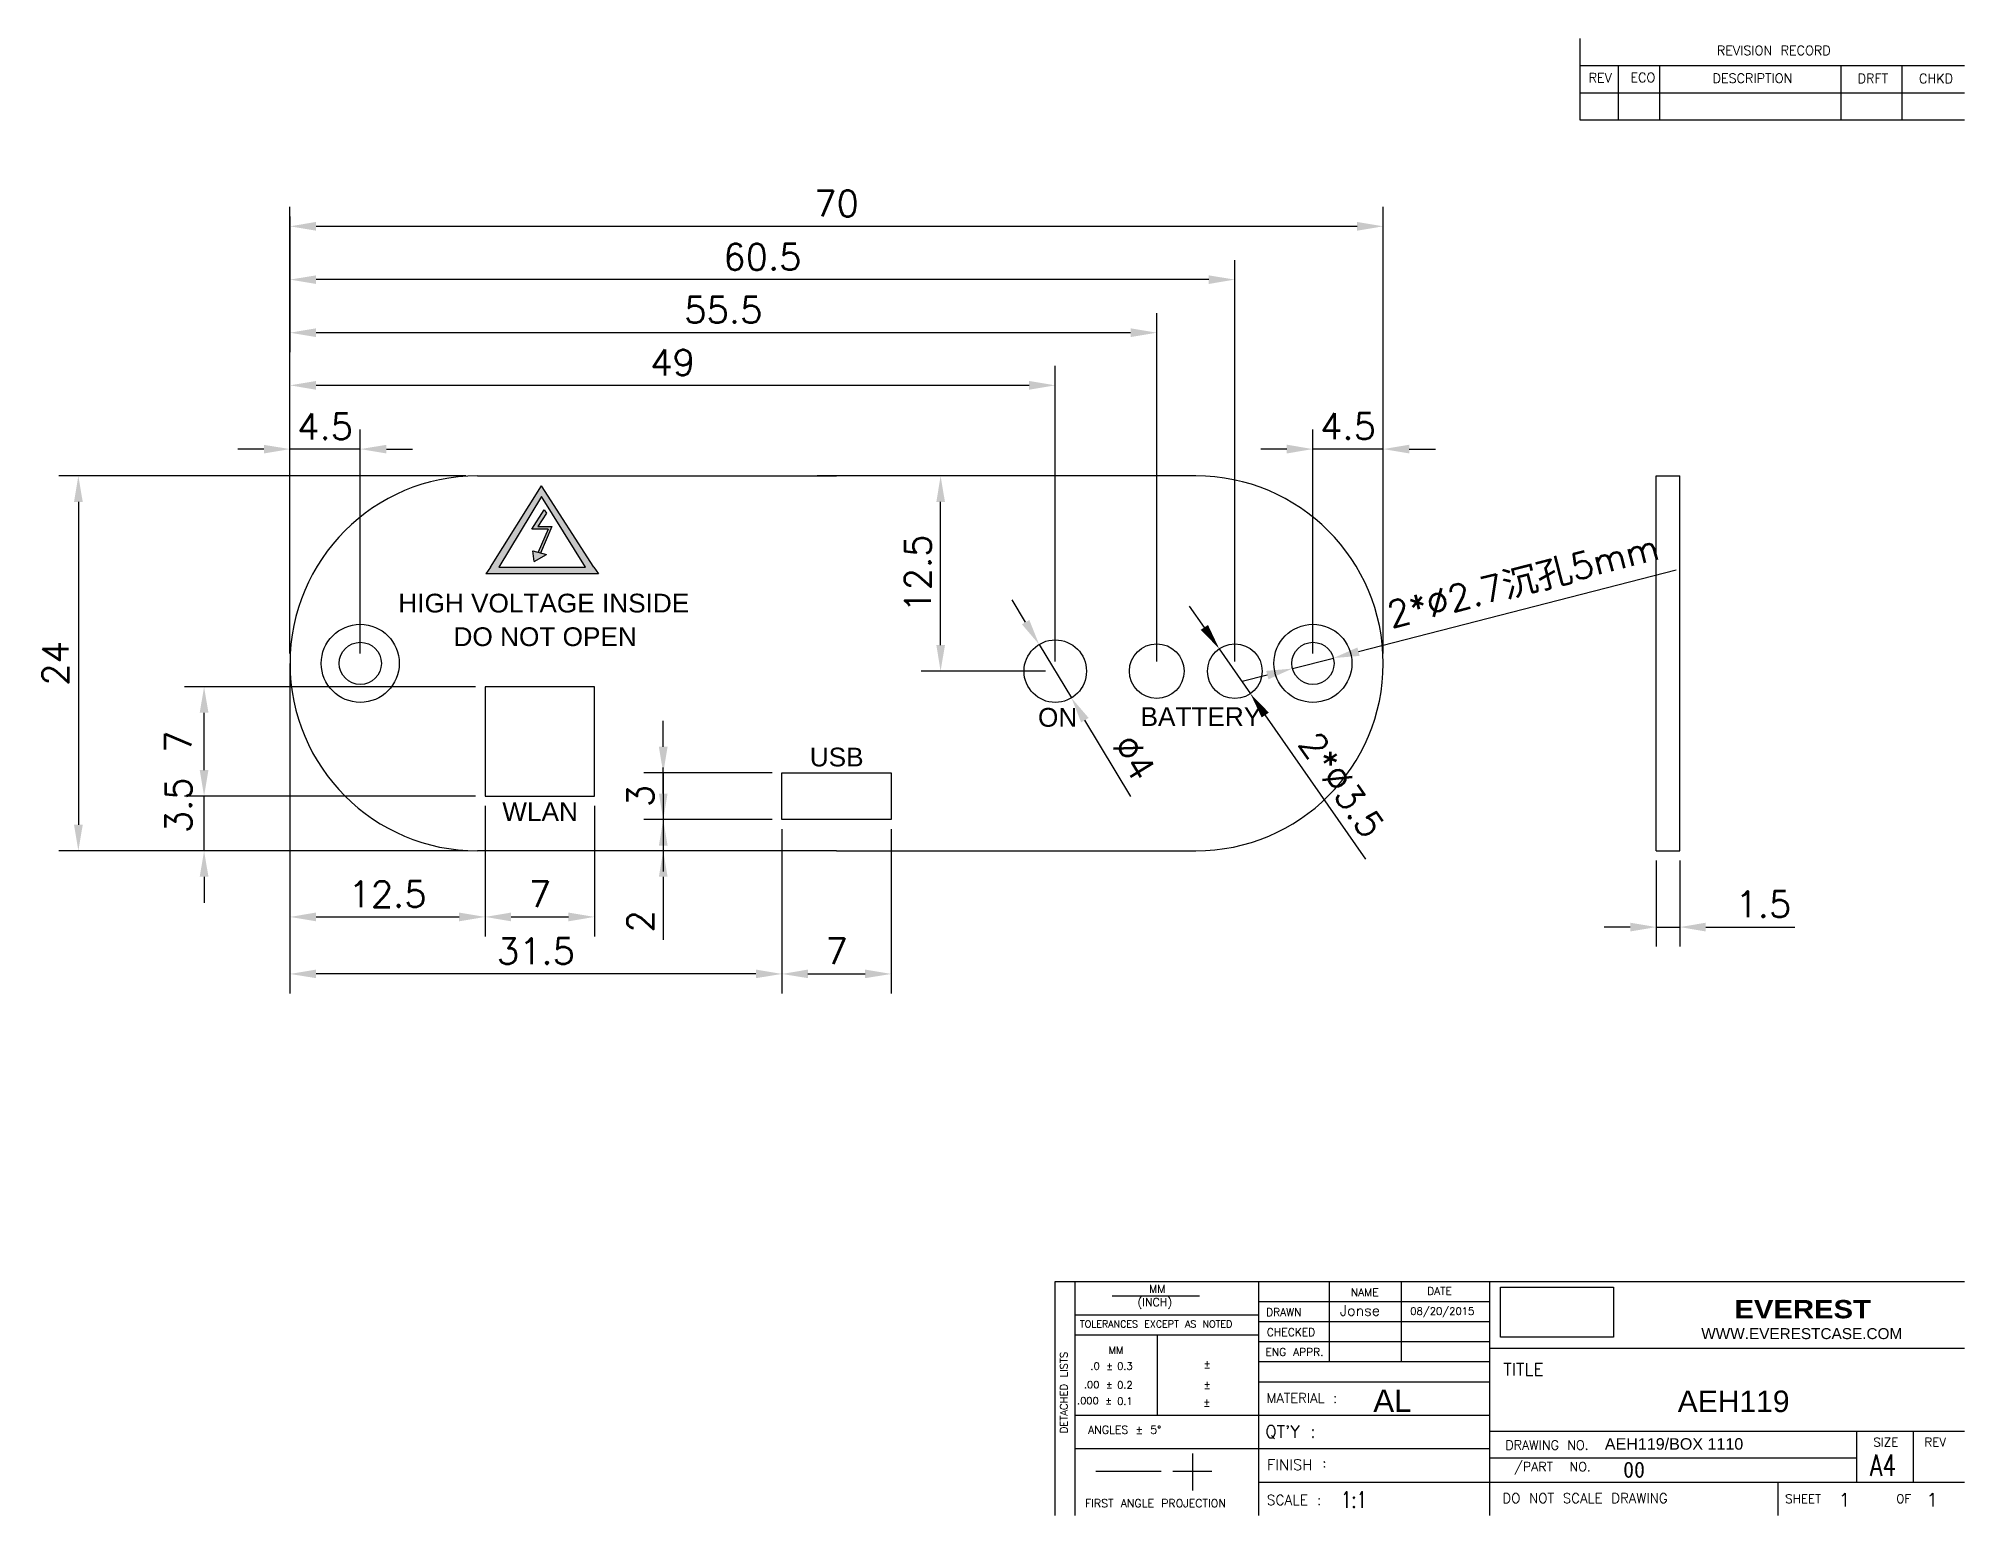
# Model space of a CAD drawing. Header units: millimetres. Extents: x 208 to 701, y 216 to 572.
# Drawn here: x 427.4 to 550.7, y 217.6 to 312.2 of the extents above; entities that cross this region are included whole.
import ezdxf
from ezdxf.enums import TextEntityAlignment as Align

# ---------------------------------------------------------------- set-up
doc = ezdxf.new("R2010")
doc.units = ezdxf.units.MM
for name, color, linetype, lineweight in [('Callout', 3, 'Continuous', 0), ('Contour line', 1, 'Continuous', 15), ('Dimensions Layer', 3, 'Continuous', 13), ('Draw', 7, 'Continuous', 35), ('TEXT', 7, 'Continuous', 20), ('标注', 3, 'Continuous', 0), ('绘图', 7, 'Continuous', 35)]:
    doc.layers.add(name, color=color, linetype=linetype, lineweight=lineweight)
doc.styles.add('_YES', font='ROMANC.SHX', dxfattribs={"height": 1.5})
doc.styles.add('ADESK2', font='romans')
doc.styles.get("Standard").update_dxf_attribs({"font": 'txt.shx'})
doc.styles.add('ÑùÊ½ 1', font='ARIAL.TTF')
doc.dimstyles.new('ISO-25', dxfattribs={"dimtxt": 2.5, "dimasz": 2, "dimexe": 1.25, "dimexo": 0.625, "dimtad": 1, "dimdsep": 46, "dimtxsty": 'Standard', "dimcen": 2.5, "dimclrt": 256, "dimadec": 0, "dimazin": 0, "dimtfac": 1, "dimtmove": 0, "dimatfit": 3, "dimfxl": 0, "dimarcsym": 0})
picture_1 = doc.add_image_def('image1.jpg', size_in_pixel=(1070, 473))

msp = doc.modelspace()

# ---------------------------------------------------------------- texts
at = {"layer": 'TEXT', "lineweight": 25, "ltscale": 0.4, "style": 'ÑùÊ½ 1'}
for s, p in [('HIGH VOLTAGE INSIDE', (459.763, 275.43)), ('DO NOT OPEN', (459.851, 273.28)), ('ON', (492.665, 268.117)), ('BATTERY', (501.838, 268.167)), ('USB', (478.516, 265.576)), ('WLAN', (459.525, 262.084))]:
    msp.add_text(s, height=1.2, dxfattribs=at).set_placement(p, align=Align.CENTER)
at = {"layer": '绘图', "lineweight": 25}
for s, height, p in [('REVISION RECORD', 0.59949, (534.877, 311.112)), ('ECO', 0.5995, (529.34, 309.376)), ('DRFT', 0.5995, (543.891, 309.321)), ('CHKD', 0.5995, (547.819, 309.312)), ('MM', 0.5138, (498.513, 231.881)), ('NAME', 0.4995, (511.445, 231.663)), ('(INCH)', 0.5138, (497.774, 231.025)), ('DRAWN', 0.4995, (506.011, 230.388)), ('TOLERANCES EXCEPT AS NOTED', 0.44533, (494.091, 229.651)), ('CHECKED', 0.4995, (506.067, 229.108)), ('MM ', 0.4625, (495.928, 227.98)), ('ENG APPR.', 0.4995, (505.964, 227.843)), ('.0 %%P ', 0.4625, (494.762, 226.956)), ('0.3', 0.4625, (496.475, 226.956)), (' %%P', 0.5138, (501.544, 227.056)), ('TITLE', 0.7913, (521.199, 226.59)), ('.00 %%P ', 0.4625, (494.348, 225.768)), ('0.2', 0.4625, (496.475, 225.749)), (' %%P', 0.5138, (501.536, 225.736)), ('.000 %%P ', 0.4625, (493.907, 224.744)), ('0.1', 0.4625, (496.475, 224.706)), (' %%P', 0.5138, (501.522, 224.598)), ('MATERIAL :', 0.6151, (506.036, 224.829)), ('ANGLES %%P 5%%d', 0.51385, (494.615, 222.856)), ("QT'Y :", 0.7769, (505.961, 222.604)), ('DRAWING NO.', 0.59311, (521.333, 221.835)), ('FINISH', 0.6937, (506.071, 220.524)), ('/PART  NO.', 0.5931, (521.892, 220.451)), ('FIRST ANGLE PROJECTION', 0.51385, (494.417, 218.147)), ('SCALE :', 0.6474, (506.057, 218.293)), ('DO NOT SCALE DRAWING', 0.62432, (521.145, 218.419))]:
    msp.add_text(s, height=height, dxfattribs=at).set_placement(p)
for s, height, style, p in [('REV', 0.5995, 'ADESK2', (526.664, 309.365)), ('DESCRIPTION', 0.59949, 'ADESK2', (534.599, 309.33)), ('DATE', 0.501, 'ADESK2', (516.319, 231.745)), ('Jonse', 0.6698, 'ADESK2', (510.74, 230.414)), ('08/20/2015', 0.4689, 'ADESK2', (515.246, 230.47)), ('SIZE', 0.5567, 'ADESK2', (544.896, 222.042)), ('REV', 0.5567, 'ADESK2', (548.167, 222.042)), (':', 0.535, '_YES', (509.628, 220.714)), ('SHEET', 0.5567, 'ADESK2', (539.253, 218.416)), ('OF', 0.5567, 'ADESK2', (546.362, 218.419))]:
    msp.add_text(s, height=height, dxfattribs=dict(at, style=style)).set_placement(p)
msp.add_text('DETACHED LISTS', height=0.47103, rotation=90, dxfattribs=at).set_placement((493.303, 222.882))
at = {"layer": '绘图', "lineweight": 25, "width": 0.75}
msp.add_text('A4', height=1.3703, dxfattribs=at).set_placement((544.677, 220.153))
at = {"layer": '绘图', "lineweight": 25}
for s, insert, char_height, width, attachment_point in [('{\\fArial Black|b0|i0|c0|p34;EVEREST}', (540.371, 230.823), 1.17082, 31.12505, 5), ('{\\fArial|b0|i0|c0|p34;WWW.EVERESTCASE.COM}', (540.313, 229.26), 0.70249, 31.12505, 5), ('{\\fArial|b0|i0|c0|p34;AL}', (514.099, 224.971), 1.42735, 31.12505, 5), ('{\\fArial|b0|i0|c0|p34;AEH1\\fArial|b0|i0|c134|p34;19}', (535.951, 224.921), 1.37669, 30.0203, 5), ('{\\fArial|b0|i0|c0|p34;AEH1\\fArial|b0|i0|c134|p34;19/BOX 1110}', (527.704, 222.571), 0.73624, 29.62705, 1), ('{\\fSimSun|b0|i0|c134|p2;00}', (528.874, 221.069), 1.02769, 30.71732, 1)]:
    msp.add_mtext(s, dxfattribs=dict(at, insert=insert, char_height=char_height, width=width, attachment_point=attachment_point))
at = {"layer": '绘图', "lineweight": 25, "width": 0.75}
msp.add_attdef('1:1', (510.815, 218.122), '', height=1.028, dxfattribs=at)
at = {"layer": '绘图', "lineweight": 25}
for p, s in [((542.686, 218.193), 'X'), ((548.297, 218.193), 'Y')]:
    msp.add_attdef('1', p, s, height=0.856, dxfattribs=at)

# ---------------------------------------------------------------- blocks, each defined once
blk = doc.blocks.new('*D24')
at = {"layer": 'Callout', "color": 0, "lineweight": -2}
for p, q in [((443.51, 274.3), (443.51, 287.14)), ((448.01, 272.8), (448.01, 287.14)), ((441.84, 285.89), (440.18, 285.89)), ((448.01, 285.89), (443.51, 285.89)), ((449.68, 285.89), (451.35, 285.89))]:
    blk.add_line(p, q, dxfattribs=at)
at = {"layer": 'Callout', "color": 0, "lineweight": 25}
for points in [[(441.84, 286.16), (441.84, 285.61), (443.51, 285.89)], [(449.68, 286.16), (449.68, 285.61), (448.01, 285.89)]]:
    blk.add_solid(points, dxfattribs=at)
at = {"layer": 'Defpoints', "color": 0, "lineweight": 25}
for p in [(443.51, 285.89), (443.51, 273.67), (448.01, 272.17)]:
    blk.add_point(p, dxfattribs=at)
at = {"layer": 'Callout', "lineweight": 25, "insert": (445.76, 287.34), "char_height": 1.667, "attachment_point": 5}
blk.add_mtext('4.5', dxfattribs=at)
blk = doc.blocks.new('*D25')
at = {"layer": 'Callout', "color": 0, "lineweight": -2}
for p, q in [((454.78, 284.17), (428.71, 284.17)), ((429.96, 282.51), (429.96, 261.84)), ((454.78, 260.17), (428.71, 260.17))]:
    blk.add_line(p, q, dxfattribs=at)
at = {"layer": 'Callout', "color": 0, "lineweight": 25}
for points in [[(429.68, 282.51), (430.24, 282.51), (429.96, 284.17)], [(429.68, 261.84), (430.24, 261.84), (429.96, 260.17)]]:
    blk.add_solid(points, dxfattribs=at)
at = {"layer": 'Defpoints', "color": 0, "lineweight": 25}
for p in [(455.41, 284.17), (429.96, 260.17), (455.41, 260.17)]:
    blk.add_point(p, dxfattribs=at)
at = {"layer": 'Callout', "lineweight": 25, "insert": (428.5, 272.17), "char_height": 1.667, "attachment_point": 5, "rotation": 90}
blk.add_mtext('24', dxfattribs=at)
blk = doc.blocks.new('*D26')
at = {"layer": 'Callout', "color": 0, "lineweight": -2}
for p, q in [((443.51, 272.8), (443.51, 301.4)), ((513.51, 272.8), (513.51, 301.4)), ((445.18, 300.15), (511.84, 300.15))]:
    blk.add_line(p, q, dxfattribs=at)
at = {"layer": 'Callout', "color": 0, "lineweight": 25}
for points in [[(445.18, 300.43), (445.18, 299.87), (443.51, 300.15)], [(511.84, 300.43), (511.84, 299.87), (513.51, 300.15)]]:
    blk.add_solid(points, dxfattribs=at)
at = {"layer": 'Defpoints', "color": 0, "lineweight": 25}
for p in [(513.51, 300.15), (443.51, 272.17), (513.51, 272.17)]:
    blk.add_point(p, dxfattribs=at)
at = {"layer": 'Callout', "lineweight": 25, "insert": (478.51, 301.61), "char_height": 1.667, "attachment_point": 5}
blk.add_mtext('70', dxfattribs=at)
blk = doc.blocks.new('*D30')
at = {"layer": 'Callout', "color": 0, "lineweight": -2}
for p, q in [((531, 259.55), (531, 254.04)), ((532.5, 259.55), (532.5, 254.04)), ((529.33, 255.29), (527.67, 255.29)), ((531, 255.29), (532.5, 255.29)), ((534.17, 255.29), (539.86, 255.29))]:
    blk.add_line(p, q, dxfattribs=at)
at = {"layer": 'Callout', "color": 0, "lineweight": 25}
for points in [[(529.33, 255.57), (529.33, 255.01), (531, 255.29)], [(534.17, 255.57), (534.17, 255.01), (532.5, 255.29)]]:
    blk.add_solid(points, dxfattribs=at)
at = {"layer": 'Defpoints', "color": 0, "lineweight": 25}
for p in [(531, 260.17), (532.5, 260.17), (532.5, 255.29)]:
    blk.add_point(p, dxfattribs=at)
at = {"layer": 'Callout', "lineweight": 25, "insert": (537.85, 256.75), "char_height": 1.667, "attachment_point": 5}
blk.add_mtext('1.5', dxfattribs=at)
blk = doc.blocks.new('*D32')
at = {"layer": 'Callout', "color": 0, "lineweight": -2}
for p, q in [((490.61, 274.81), (489.75, 276.24)), ((491.48, 273.38), (493.55, 269.96)), ((497.36, 263.66), (494.41, 268.54))]:
    blk.add_line(p, q, dxfattribs=at)
at = {"layer": 'Callout', "color": 0, "lineweight": 25}
for points in [[(490.85, 274.95), (490.38, 274.67), (491.48, 273.38)], [(494.65, 268.68), (494.17, 268.39), (493.55, 269.96)]]:
    blk.add_solid(points, dxfattribs=at)
at = {"layer": 'Defpoints', "color": 0, "lineweight": 25}
for p in [(491.48, 273.38), (493.55, 269.96)]:
    blk.add_point(p, dxfattribs=at)
at = {"layer": 'Callout', "lineweight": 25, "insert": (497.56, 266.14), "char_height": 1.667, "attachment_point": 5, "rotation": 301.1613}
blk.add_mtext('∅4', dxfattribs=at)
blk = doc.blocks.new('*D33')
at = {"layer": 'Callout', "color": 0, "lineweight": -2}
for p, q in [((484.55, 284.17), (483.92, 284.17)), ((485.17, 273.34), (485.17, 282.51)), ((491.89, 271.67), (483.92, 271.67))]:
    blk.add_line(p, q, dxfattribs=at)
at = {"layer": 'Callout', "color": 0, "lineweight": 25}
for points in [[(484.9, 282.51), (485.45, 282.51), (485.17, 284.17)], [(484.9, 273.34), (485.45, 273.34), (485.17, 271.67)]]:
    blk.add_solid(points, dxfattribs=at)
at = {"layer": 'Defpoints', "color": 0, "lineweight": 25}
for p in [(485.17, 284.17), (485.17, 284.17), (492.51, 271.67)]:
    blk.add_point(p, dxfattribs=at)
at = {"layer": 'Callout', "lineweight": 25, "insert": (483.72, 277.92), "char_height": 1.667, "attachment_point": 5, "rotation": 90}
blk.add_mtext('12.5', dxfattribs=at)
blk = doc.blocks.new('*D37')
at = {"layer": 'Callout', "color": 0, "lineweight": -2}
for p, q in [((509.01, 272.8), (509.01, 287.14)), ((513.51, 273.42), (513.51, 287.14)), ((507.34, 285.89), (505.68, 285.89)), ((513.51, 285.89), (509.01, 285.89)), ((515.18, 285.89), (516.85, 285.89))]:
    blk.add_line(p, q, dxfattribs=at)
at = {"layer": 'Callout', "color": 0, "lineweight": 25}
for points in [[(507.34, 286.17), (507.34, 285.61), (509.01, 285.89)], [(515.18, 286.17), (515.18, 285.61), (513.51, 285.89)]]:
    blk.add_solid(points, dxfattribs=at)
at = {"layer": 'Defpoints', "color": 0, "lineweight": 25}
for p in [(509.01, 285.89), (513.51, 272.8), (509.01, 272.17)]:
    blk.add_point(p, dxfattribs=at)
at = {"layer": 'Callout', "lineweight": 25, "insert": (511.26, 287.35), "char_height": 1.667, "attachment_point": 5}
blk.add_mtext('4.5', dxfattribs=at)
blk = doc.blocks.new('*D38')
at = {"layer": 'Callout', "color": 0, "lineweight": -2}
for p, q in [((438.01, 265.34), (438.01, 267.01)), ((454.76, 263.67), (436.76, 263.67)), ((438.01, 260.17), (438.01, 263.67)), ((454.89, 260.17), (436.76, 260.17)), ((438.01, 258.51), (438.01, 256.84))]:
    blk.add_line(p, q, dxfattribs=at)
at = {"layer": 'Callout', "color": 0, "lineweight": 25}
for points in [[(437.73, 265.34), (438.29, 265.34), (438.01, 263.67)], [(437.73, 258.51), (438.29, 258.51), (438.01, 260.17)]]:
    blk.add_solid(points, dxfattribs=at)
at = {"layer": 'Defpoints', "color": 0, "lineweight": 25}
for p in [(438.01, 263.67), (455.38, 263.67), (455.51, 260.17)]:
    blk.add_point(p, dxfattribs=at)
at = {"layer": 'Callout', "lineweight": 25, "insert": (436.37, 263.09), "char_height": 1.667, "attachment_point": 5, "rotation": 90}
blk.add_mtext('3.5', dxfattribs=at)
blk = doc.blocks.new('*D39')
at = {"layer": 'Callout', "color": 0, "lineweight": -2}
for p, q in [((455.38, 270.67), (436.76, 270.67)), ((438.01, 265.34), (438.01, 269.01)), ((455.38, 263.67), (436.76, 263.67))]:
    blk.add_line(p, q, dxfattribs=at)
at = {"layer": 'Callout', "color": 0, "lineweight": 25}
for points in [[(437.73, 269.01), (438.29, 269.01), (438.01, 270.67)], [(437.73, 265.34), (438.29, 265.34), (438.01, 263.67)]]:
    blk.add_solid(points, dxfattribs=at)
at = {"layer": 'Defpoints', "color": 0, "lineweight": 25}
for p in [(438.01, 270.67), (456.01, 270.67), (456.01, 263.67)]:
    blk.add_point(p, dxfattribs=at)
at = {"layer": 'Callout', "lineweight": 25, "insert": (436.35, 267.17), "char_height": 1.67, "attachment_point": 5, "rotation": 90}
blk.add_mtext('7', dxfattribs=at)
blk = doc.blocks.new('*D41')
at = {"layer": 'Callout', "color": 0, "lineweight": -2}
for p, q in [((443.51, 272.17), (443.51, 254.69)), ((456.01, 263.05), (456.01, 254.69)), ((445.18, 255.94), (454.34, 255.94))]:
    blk.add_line(p, q, dxfattribs=at)
at = {"layer": 'Callout', "color": 0, "lineweight": 25}
for points in [[(445.18, 256.22), (445.18, 255.66), (443.51, 255.94)], [(454.34, 256.22), (454.34, 255.66), (456.01, 255.94)]]:
    blk.add_solid(points, dxfattribs=at)
at = {"layer": 'Defpoints', "color": 0, "lineweight": 25}
for p in [(443.51, 272.8), (456.01, 263.67), (456.01, 255.94)]:
    blk.add_point(p, dxfattribs=at)
at = {"layer": 'Callout', "lineweight": 25, "insert": (449.76, 257.4), "char_height": 1.667, "attachment_point": 5}
blk.add_mtext('12.5', dxfattribs=at)
blk = doc.blocks.new('*D42')
at = {"layer": 'Callout', "color": 0, "lineweight": -2}
for p, q in [((475.01, 261.55), (475.01, 251.04)), ((482.01, 261.55), (482.01, 251.04)), ((476.68, 252.29), (480.34, 252.29))]:
    blk.add_line(p, q, dxfattribs=at)
at = {"layer": 'Callout', "color": 0, "lineweight": 25}
for points in [[(476.68, 252.57), (476.68, 252.02), (475.01, 252.29)], [(480.34, 252.57), (480.34, 252.02), (482.01, 252.29)]]:
    blk.add_solid(points, dxfattribs=at)
at = {"layer": 'Defpoints', "color": 0, "lineweight": 25}
for p in [(475.01, 262.17), (482.01, 262.17), (482.01, 252.29)]:
    blk.add_point(p, dxfattribs=at)
at = {"layer": 'Callout', "lineweight": 25, "insert": (478.51, 253.75), "char_height": 1.67, "attachment_point": 5}
blk.add_mtext('7', dxfattribs=at)
blk = doc.blocks.new('*D43')
at = {"layer": 'Callout', "color": 0, "lineweight": -2}
for p, q in [((443.51, 271.55), (443.51, 251.04)), ((475.01, 261.55), (475.01, 251.04)), ((473.35, 252.29), (445.18, 252.29))]:
    blk.add_line(p, q, dxfattribs=at)
at = {"layer": 'Callout', "color": 0, "lineweight": 25}
for points in [[(445.18, 252.57), (445.18, 252.02), (443.51, 252.29)], [(473.35, 252.57), (473.35, 252.02), (475.01, 252.29)]]:
    blk.add_solid(points, dxfattribs=at)
at = {"layer": 'Defpoints', "color": 0, "lineweight": 25}
for p in [(443.51, 272.17), (475.01, 262.17), (443.51, 252.29)]:
    blk.add_point(p, dxfattribs=at)
at = {"layer": 'Callout', "lineweight": 25, "insert": (459.26, 253.75), "char_height": 1.667, "attachment_point": 5}
blk.add_mtext('31.5', dxfattribs=at)
blk = doc.blocks.new('*D44')
at = {"layer": 'Callout', "color": 0, "lineweight": -2}
for p, q in [((467.41, 263.84), (467.41, 265.5)), ((474.39, 262.17), (466.16, 262.17)), ((467.41, 262.17), (467.41, 260.17)), ((466.78, 260.17), (466.16, 260.17)), ((467.41, 258.51), (467.41, 254.48))]:
    blk.add_line(p, q, dxfattribs=at)
at = {"layer": 'Callout', "color": 0, "lineweight": 25}
for points in [[(467.13, 263.84), (467.69, 263.84), (467.41, 262.17)], [(467.13, 258.51), (467.69, 258.51), (467.41, 260.17)]]:
    blk.add_solid(points, dxfattribs=at)
at = {"layer": 'Defpoints', "color": 0, "lineweight": 25}
for p in [(475.01, 262.17), (467.41, 260.17), (467.41, 260.17)]:
    blk.add_point(p, dxfattribs=at)
at = {"layer": 'Callout', "lineweight": 25, "insert": (465.95, 255.66), "char_height": 1.67, "attachment_point": 5, "rotation": 90}
blk.add_mtext('2', dxfattribs=at)
blk = doc.blocks.new('*D45')
at = {"layer": 'Callout', "color": 0, "lineweight": -2}
for p, q in [((467.41, 266.83), (467.41, 268.5)), ((474.39, 265.17), (466.16, 265.17)), ((467.41, 265.17), (467.41, 262.17)), ((474.39, 262.17), (466.16, 262.17)), ((467.41, 260.5), (467.41, 258.84))]:
    blk.add_line(p, q, dxfattribs=at)
at = {"layer": 'Callout', "color": 0, "lineweight": 25}
for points in [[(467.13, 266.83), (467.69, 266.83), (467.41, 265.17)], [(467.13, 260.5), (467.69, 260.5), (467.41, 262.17)]]:
    blk.add_solid(points, dxfattribs=at)
at = {"layer": 'Defpoints', "color": 0, "lineweight": 25}
for p in [(475.01, 265.17), (467.41, 262.17), (475.01, 262.17)]:
    blk.add_point(p, dxfattribs=at)
at = {"layer": 'Callout', "lineweight": 25, "insert": (465.95, 263.68), "char_height": 1.67, "attachment_point": 5, "rotation": 90}
blk.add_mtext('3', dxfattribs=at)
blk = doc.blocks.new('*D46')
at = {"layer": 'Callout', "color": 0, "lineweight": -2}
for p, q in [((443.51, 287.76), (443.51, 291.22)), ((492.51, 272.3), (492.51, 291.22)), ((490.84, 289.97), (445.18, 289.97))]:
    blk.add_line(p, q, dxfattribs=at)
at = {"layer": 'Callout', "color": 0, "lineweight": 25}
for points in [[(445.18, 290.25), (445.18, 289.69), (443.51, 289.97)], [(490.84, 290.25), (490.84, 289.69), (492.51, 289.97)]]:
    blk.add_solid(points, dxfattribs=at)
at = {"layer": 'Defpoints', "color": 0, "lineweight": 25}
for p in [(443.51, 289.97), (443.51, 287.14), (492.51, 271.67)]:
    blk.add_point(p, dxfattribs=at)
at = {"layer": 'Callout', "lineweight": 25, "insert": (468.01, 291.43), "char_height": 1.667, "attachment_point": 5}
blk.add_mtext('49', dxfattribs=at)
blk = doc.blocks.new('*D47')
at = {"layer": 'Callout', "color": 0, "lineweight": -2}
for p, q in [((443.51, 300.77), (443.51, 292.09)), ((499.01, 272.3), (499.01, 294.59)), ((497.34, 293.34), (445.18, 293.34))]:
    blk.add_line(p, q, dxfattribs=at)
at = {"layer": 'Callout', "color": 0, "lineweight": 25}
for points in [[(445.18, 293.62), (445.18, 293.06), (443.51, 293.34)], [(497.34, 293.62), (497.34, 293.06), (499.01, 293.34)]]:
    blk.add_solid(points, dxfattribs=at)
at = {"layer": 'Defpoints', "color": 0, "lineweight": 25}
for p in [(443.51, 301.4), (443.51, 293.34), (499.01, 271.68)]:
    blk.add_point(p, dxfattribs=at)
at = {"layer": 'Callout', "lineweight": 25, "insert": (471.26, 294.8), "char_height": 1.667, "attachment_point": 5}
blk.add_mtext('55.5', dxfattribs=at)
blk = doc.blocks.new('*D48')
at = {"layer": 'Callout', "color": 0, "lineweight": -2}
for p, q in [((502.06, 274.47), (501.11, 275.84)), ((503.01, 273.11), (505.01, 270.23)), ((512.39, 259.63), (505.96, 268.87))]:
    blk.add_line(p, q, dxfattribs=at)
at = {"layer": 'Callout', "color": 0, "lineweight": 25}
for points in [[(502.29, 274.63), (501.83, 274.32), (503.01, 273.11)], [(506.19, 269.02), (505.73, 268.71), (505.01, 270.23)]]:
    blk.add_solid(points, dxfattribs=at)
at = {"layer": 'Defpoints', "color": 0, "lineweight": 25}
for p in [(503.01, 273.11), (505.01, 270.23)]:
    blk.add_point(p, dxfattribs=at)
at = {"layer": 'Callout', "lineweight": 25, "insert": (510.85, 264.4), "char_height": 1.667, "attachment_point": 5, "rotation": 304.8231}
blk.add_mtext('2*∅3.5', dxfattribs=at)
blk = doc.blocks.new('*D49')
at = {"layer": 'Callout', "color": 0, "lineweight": -2}
for p, q in [((443.51, 292.72), (443.51, 297.99)), ((504.01, 272.3), (504.01, 297.99)), ((502.34, 296.74), (445.18, 296.74))]:
    blk.add_line(p, q, dxfattribs=at)
at = {"layer": 'Callout', "color": 0, "lineweight": 25}
for points in [[(445.18, 297.01), (445.18, 296.46), (443.51, 296.74)], [(502.34, 297.01), (502.34, 296.46), (504.01, 296.74)]]:
    blk.add_solid(points, dxfattribs=at)
at = {"layer": 'Defpoints', "color": 0, "lineweight": 25}
for p in [(443.51, 296.74), (443.51, 292.09), (504.01, 271.67)]:
    blk.add_point(p, dxfattribs=at)
at = {"layer": 'Callout', "lineweight": 25, "insert": (473.76, 298.19), "char_height": 1.667, "attachment_point": 5}
blk.add_mtext('60.5', dxfattribs=at)
blk = doc.blocks.new('*D108')
at = {"layer": 'Defpoints', "color": 0, "lineweight": 25}
for p in [(456.01, 263.67), (463.01, 263.67), (463.01, 255.94)]:
    blk.add_point(p, dxfattribs=at)
at = {"layer": 'Dimensions Layer', "color": 0, "lineweight": -2}
for p, q in [((456.01, 263.05), (456.01, 254.69)), ((463.01, 263.05), (463.01, 254.69)), ((457.67, 255.94), (461.34, 255.94))]:
    blk.add_line(p, q, dxfattribs=at)
at = {"layer": 'Dimensions Layer', "color": 0, "lineweight": 25}
for points in [[(457.67, 256.22), (457.67, 255.66), (456.01, 255.94)], [(461.34, 256.22), (461.34, 255.66), (463.01, 255.94)]]:
    blk.add_solid(points, dxfattribs=at)
at = {"layer": 'Dimensions Layer', "lineweight": 25, "insert": (459.51, 257.4), "char_height": 1.67, "attachment_point": 5}
blk.add_mtext('7', dxfattribs=at)
blk = doc.blocks.new('*D122')
at = {"layer": 'Defpoints', "color": 0, "lineweight": 25}
for p in [(507.7, 271.84), (510.32, 272.51)]:
    blk.add_point(p, dxfattribs=at)
at = {"layer": '标注', "color": 0, "lineweight": -2}
for p, q in [((532.26, 278.14), (511.93, 272.92)), ((506.09, 271.42), (504.48, 271.01)), ((507.7, 271.84), (510.32, 272.51))]:
    blk.add_line(p, q, dxfattribs=at)
at = {"layer": '标注', "color": 0, "lineweight": 25}
for points in [[(511.86, 273.19), (512, 272.65), (510.32, 272.51)], [(506.02, 271.69), (506.16, 271.15), (507.7, 271.84)]]:
    blk.add_solid(points, dxfattribs=at)
at = {"layer": '标注', "lineweight": 25, "insert": (522.48, 277.38), "char_height": 1.6667, "attachment_point": 5, "rotation": 14.3982}
blk.add_mtext('2*∅2.7沉孔5mm', dxfattribs=at)

# ---------------------------------------------------------------- dimensions: what is measured, and where the dimension line sits
at = {"layer": 'Callout', "lineweight": 25}
for base, p1, p2, override, picture, middle in [((513.512, 300.148), (443.512, 272.173), (513.512, 272.173), {"dimtxt": 1.6667, "dimasz": 1.6667, "dimgap": 0.6245}, '*D26', (478.512, 300.148)), ((443.512, 296.736), (504.011, 271.67), (443.512, 292.093), {"dimtxt": 1.6667, "dimasz": 1.6667, "dimgap": 0.6245}, '*D49', (473.762, 296.736)), ((443.512, 289.972), (492.512, 271.673), (443.512, 287.135), {"dimtxt": 1.6667, "dimasz": 1.6667, "dimgap": 0.6245}, '*D46', (468.012, 289.972)), ((443.512, 285.885), (448.012, 272.173), (443.512, 273.673), {"dimtxt": 1.6667, "dimasz": 1.6667, "dimgap": 0.6245, "dimtoh": 1}, '*D24', (445.762, 285.885)), ((509.012, 285.89), (513.512, 272.798), (509.012, 272.173), {"dimtxt": 1.6667, "dimasz": 1.6667, "dimgap": 0.6245}, '*D37', (511.262, 285.89)), ((456.008, 255.94), (443.512, 272.798), (456.008, 263.673), {"dimtxt": 1.6667, "dimasz": 1.6667, "dimgap": 0.6245}, '*D41', (449.76, 255.94)), ((443.512, 252.293), (475.012, 262.171), (443.512, 272.173), {"dimtxt": 1.6667, "dimasz": 1.6667, "dimgap": 0.6245}, '*D43', (459.262, 252.293))]:
    dim = msp.add_linear_dim(base=base, p1=p1, p2=p2, dimstyle='ISO-25', override=override, dxfattribs=at)
    dim.commit()
    dim.dimension.update_dxf_attribs({"geometry": picture, "text_midpoint": middle, "dimtype": 160})
for base, p1, p2, picture, middle in [((443.512, 293.343), (499.009, 271.676), (443.512, 301.398), '*D47', (471.26, 294.8)), ((482.01, 252.293), (475.012, 262.171), (482.01, 262.171), '*D42', (478.511, 253.751)), ((532.5, 255.291), (531, 260.173), (532.5, 260.173), '*D30', (537.847, 256.749))]:
    dim = msp.add_linear_dim(base=base, p1=p1, p2=p2, dimstyle='ISO-25', override={"dimtxt": 1.6667, "dimasz": 1.6667, "dimgap": 0.6245}, dxfattribs=at)
    dim.commit()
    dim.dimension.update_dxf_attribs({"geometry": picture, "text_midpoint": middle})
for base, p1, p2, picture, middle in [((429.96, 260.173), (455.41, 284.173), (455.41, 260.173), '*D25', (428.502, 272.173)), ((467.409, 260.173), (475.012, 262.171), (467.409, 260.173), '*D44', (465.951, 255.659))]:
    dim = msp.add_linear_dim(base=base, p1=p1, p2=p2, angle=90, dimstyle='ISO-25', override={"dimtxt": 1.6667, "dimasz": 1.6667, "dimgap": 0.6245}, dxfattribs=at)
    dim.commit()
    dim.dimension.update_dxf_attribs({"geometry": picture, "text_midpoint": middle})
for base, p1, p2, angle, override, picture, middle in [((485.173, 284.173), (492.512, 271.673), (485.173, 284.173), 90, {"dimtxt": 1.6667, "dimasz": 1.6667, "dimgap": 0.6245}, '*D33', (485.173, 277.923)), ((438.009, 270.673), (456.008, 263.673), (456.008, 270.673), 270, {"dimtxt": 1.6667, "dimasz": 1.6667, "dimgap": 0.6245, "dimtmove": 2}, '*D39', (436.354, 267.173)), ((467.409, 262.171), (475.012, 265.167), (475.012, 262.171), 90, {"dimtxt": 1.6667, "dimasz": 1.6667, "dimgap": 0.6245, "dimtmove": 2}, '*D45', (465.951, 263.684)), ((438.009, 263.673), (455.512, 260.173), (455.383, 263.673), 270, {"dimtxt": 1.6667, "dimasz": 1.6667, "dimgap": 0.6245, "dimtmove": 2}, '*D38', (436.37, 263.094))]:
    dim = msp.add_linear_dim(base=base, p1=p1, p2=p2, angle=angle, dimstyle='ISO-25', override=override, dxfattribs=at)
    dim.commit()
    dim.dimension.update_dxf_attribs({"geometry": picture, "text_midpoint": middle, "dimtype": 160})
dim = msp.add_diameter_dim_2p(p1=(491.477, 273.384), p2=(493.547, 269.962), dimstyle='ISO-25', override={"dimtxt": 1.6667, "dimasz": 1.6667, "dimgap": 0.6245}, dxfattribs=at)
dim.commit()
dim.dimension.update_dxf_attribs({"geometry": '*D32', "text_midpoint": (497.561, 266.141)})
dim = msp.add_diameter_dim_2p(p1=(503.012, 273.107), p2=(505.011, 270.233), text='2*<>', dimstyle='ISO-25', override={"dimtxt": 1.6667, "dimasz": 1.6667, "dimgap": 0.6245}, dxfattribs=at)
dim.commit()
dim.dimension.update_dxf_attribs({"geometry": '*D48', "text_midpoint": (510.847, 264.396)})
at = {"layer": 'Dimensions Layer', "lineweight": 25}
dim = msp.add_linear_dim(base=(463.008, 255.94), p1=(456.008, 263.673), p2=(463.008, 263.673), dimstyle='ISO-25', override={"dimtxt": 1.6667, "dimasz": 1.6667, "dimgap": 0.6245}, dxfattribs=at)
dim.commit()
dim.dimension.update_dxf_attribs({"geometry": '*D108', "text_midpoint": (459.508, 257.397)})
at = {"layer": '标注', "lineweight": 25}
dim = msp.add_diameter_dim_2p(p1=(507.704, 271.837), p2=(510.319, 272.509), text='2*<>沉孔5mm', dimstyle='ISO-25', override={"dimtxt": 1.6667, "dimasz": 1.6667, "dimgap": 0.6245}, dxfattribs=at)
dim.commit()
dim.dimension.update_dxf_attribs({"geometry": '*D122', "text_midpoint": (522.485, 277.381)})

# ---------------------------------------------------------------- hatches: boundary and pattern name
at = {"layer": 'TEXT', "lineweight": 25}
h = msp.add_hatch(color=256, dxfattribs=at)
h.dxf.hatch_style = 1
h.paths.add_polyline_path([(459.605, 283.538), (456.347, 278.341), (456.044, 277.894), (463.259, 277.894), (462.969, 278.341)])
h.paths.add_polyline_path([(462.437, 278.341), (456.88, 278.341), (459.606, 282.845)], flags=16)
h.paths.add_polyline_path([(460.28, 280.941), (459.559, 279.247), (459.932, 279.148), (459.148, 278.696), (459.065, 279.379), (459.402, 279.289), (460.035, 280.771), (459.002, 280.771), (459.781, 282.007), (459.935, 281.789), (459.383, 280.941)], flags=0)
h.paths.add_polyline_path([(459.935, 281.789), (459.781, 282.007), (459.002, 280.771), (460.035, 280.771), (459.402, 279.289), (459.559, 279.247), (460.28, 280.941), (459.383, 280.941)], flags=0)
h.paths.add_polyline_path([(459.065, 279.379), (459.148, 278.696), (459.932, 279.148)], flags=0)
h = msp.add_hatch(color=256, dxfattribs=at)
h.dxf.hatch_style = 1
h.paths.add_polyline_path([(459.148, 278.696), (459.932, 279.148), (459.065, 279.379)])
h.paths.add_polyline_path([(459.402, 279.289), (459.559, 279.247), (460.28, 280.941), (459.383, 280.941), (459.935, 281.789), (459.781, 282.007), (459.002, 280.771), (460.035, 280.771)])

# ---------------------------------------------------------------- linework, layer by layer
at = {"layer": 'Contour line', "lineweight": 25}
for points in [[(456.008, 263.673), (463.008, 263.673), (463.008, 270.673), (456.008, 270.673)], [(475.012, 265.167), (482.01, 265.167), (482.01, 262.171), (475.012, 262.171)]]:
    msp.add_lwpolyline(points, close=True, dxfattribs=at)
for centre, radius in [((492.512, 271.673), 2), ((499.009, 271.676), 1.75), ((504.011, 271.67), 1.75)]:
    msp.add_circle(centre, radius, dxfattribs=at)
at = {"layer": 'Draw', "lineweight": 25}
for p, q in [((455.512, 284.173), (478.512, 284.173)), ((500.887, 284.173), (477.262, 284.173)), ((501.512, 284.173), (478.512, 284.173)), ((531, 284.173), (532.5, 284.173)), ((531, 260.173), (531, 284.173)), ((532.5, 260.173), (532.5, 284.173)), ((478.512, 260.173), (455.512, 260.173)), ((478.512, 260.173), (501.512, 260.173)), ((531, 260.173), (532.5, 260.173))]:
    msp.add_line(p, q, dxfattribs=at)
for centre, start, end in [((455.512, 272.173), 90, 270), ((501.512, 272.173), 270, 90)]:
    msp.add_arc(centre, 12, start, end, dxfattribs=at)
at = {"layer": 'TEXT', "lineweight": 25, "ltscale": 0.4}
for p, q in [((456.347, 278.341), (459.605, 283.538)), ((459.606, 282.845), (456.88, 278.341)), ((462.969, 278.341), (459.605, 283.538)), ((462.437, 278.341), (459.606, 282.845)), ((459.002, 280.771), (459.781, 282.007)), ((459.935, 281.789), (459.383, 280.941)), ((459.781, 282.007), (459.935, 281.789)), ((460.035, 280.771), (459.002, 280.771)), ((459.383, 280.941), (460.28, 280.941)), ((460.035, 280.771), (459.402, 279.289)), ((460.28, 280.941), (459.549, 279.224)), ((459.065, 279.379), (459.932, 279.148)), ((459.148, 278.696), (459.065, 279.379)), ((459.148, 278.696), (459.932, 279.148)), ((456.347, 278.341), (456.044, 277.894)), ((463.259, 277.894), (456.044, 277.894)), ((456.88, 278.341), (462.437, 278.341)), ((462.969, 278.341), (463.259, 277.894))]:
    msp.add_line(p, q, dxfattribs=at)
at = {"layer": '绘图', "lineweight": 25}
for p, q in [((526.109, 312.172), (526.109, 306.969)), ((526.109, 310.438), (550.732, 310.438)), ((528.58, 306.969), (528.58, 310.438)), ((531.216, 306.969), (531.216, 310.438)), ((542.838, 306.969), (542.838, 310.438)), ((546.733, 306.969), (546.733, 310.438)), ((526.109, 308.703), (550.732, 308.703)), ((526.109, 306.969), (550.732, 306.969)), ((492.496, 217.624), (492.496, 232.611)), ((492.496, 232.611), (550.732, 232.611)), ((493.78, 217.624), (493.78, 232.611)), ((505.519, 232.611), (505.519, 217.624)), ((510.072, 227.474), (510.072, 232.611)), ((514.675, 227.474), (514.675, 232.611)), ((520.329, 217.624), (520.329, 232.611)), ((501.739, 231.653), (496.161, 231.653)), ((505.519, 231.328), (520.329, 231.328)), ((493.78, 230.47), (505.519, 230.47)), ((505.519, 230.043), (520.329, 230.043)), ((493.78, 229.186), (505.519, 229.186)), ((499.064, 224.047), (499.064, 229.186)), ((505.519, 228.759), (520.329, 228.759)), ((520.329, 228.329), (550.732, 228.329)), ((505.519, 227.474), (520.329, 227.474)), ((505.519, 226.188), (520.329, 226.188)), ((493.78, 224.047), (520.329, 224.047)), ((520.329, 223.019), (550.732, 223.019)), ((543.849, 219.765), (543.849, 223.019)), ((547.477, 219.765), (547.477, 223.019)), ((493.78, 221.906), (520.329, 221.906)), ((501.308, 221.594), (501.308, 219.227)), ((520.329, 221.314), (543.849, 221.314)), ((495.101, 220.456), (499.291, 220.456)), ((500.032, 220.456), (502.537, 220.456)), ((505.519, 219.765), (520.329, 219.765)), ((520.329, 219.765), (550.732, 219.765)), ((538.801, 217.624), (538.801, 219.765))]:
    msp.add_line(p, q, dxfattribs=at)
for centre, radius in [((448.012, 272.173), 2.5), ((509.012, 272.173), 2.5), ((448.012, 272.173), 1.35), ((509.012, 272.173), 1.35)]:
    msp.add_circle(centre, radius, dxfattribs=at)

msp.set_redraw_order([(e.dxf.handle, doc.entitydb.next_handle()) for e in msp.query("TEXT MTEXT ATTDEF DIMENSION ARC_DIMENSION")])  # texts and dimensions are drawn at this point

# ---------------------------------------------------------------- pictures from other files: only their frames are drawn
at = {"layer": '绘图', "lineweight": 25}
image = msp.add_image(picture_1, insert=(521.014, 229.034), size_in_units=(7.247, 3.204), dxfattribs=at)
image.dxf.flags = 7

doc.saveas('drawing.dxf')
